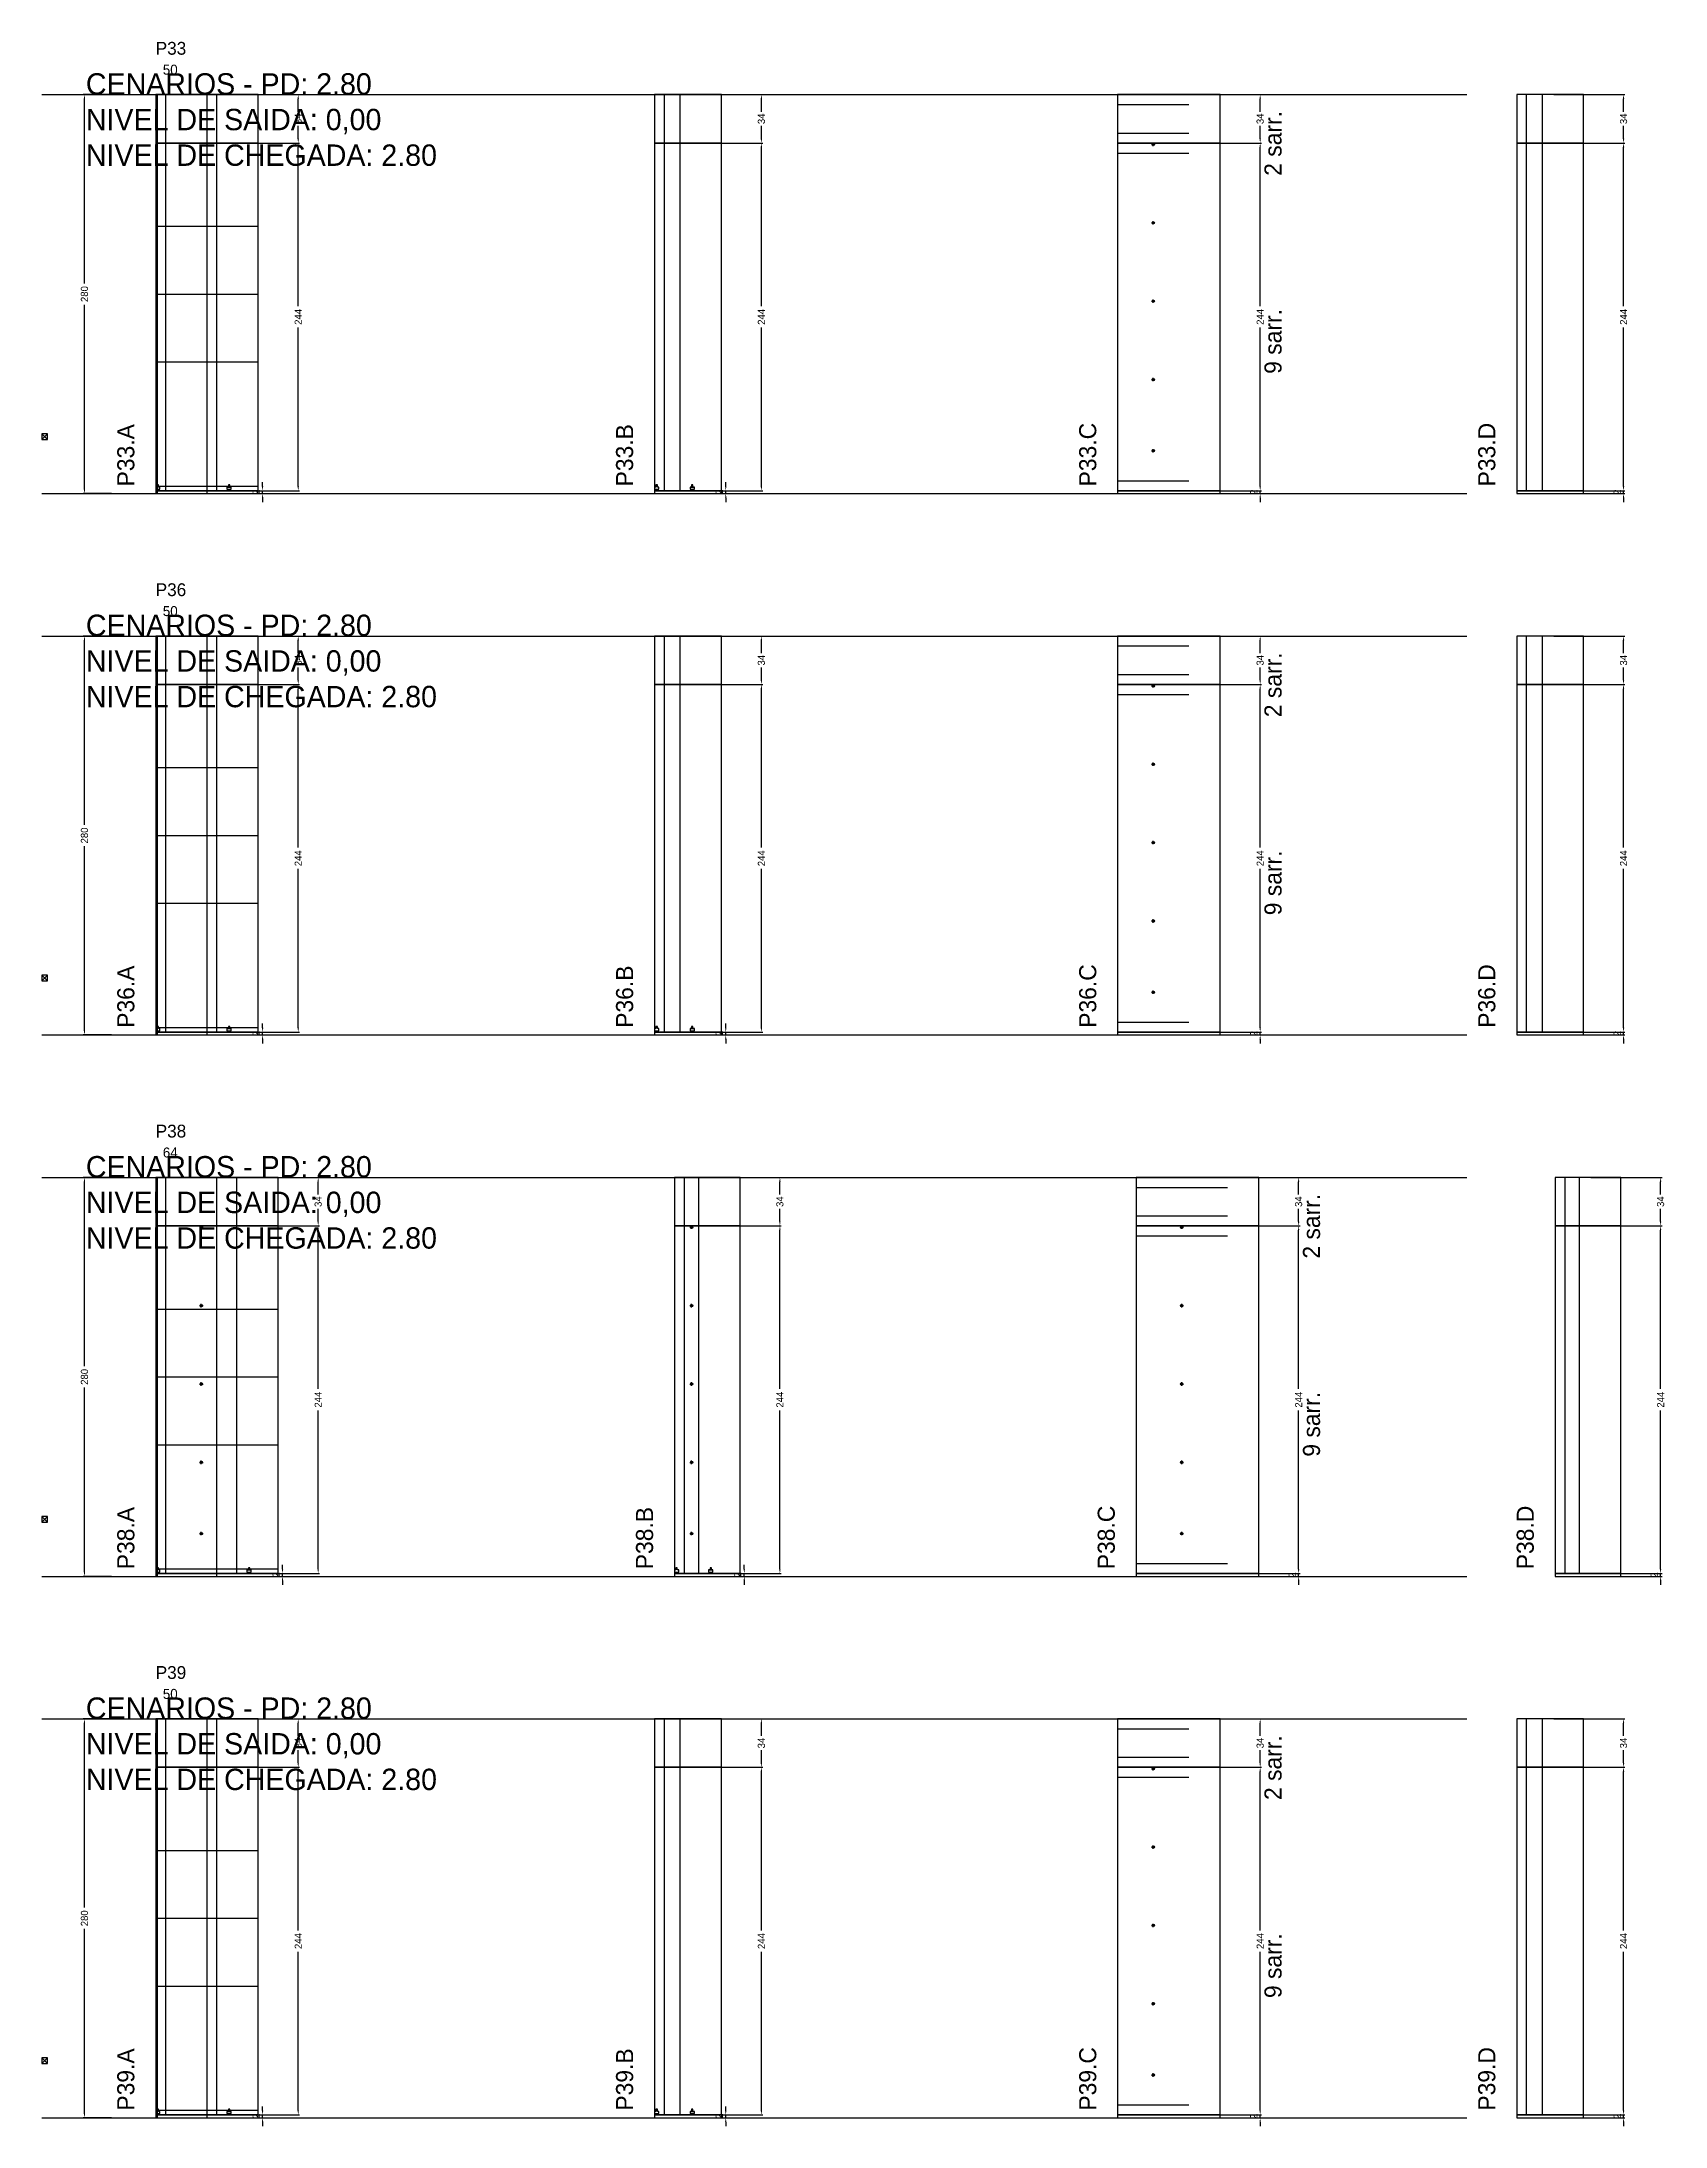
# Model space of a CAD drawing. Header units: centimetres. Extents: x -10500 to 4299, y -11026 to 295.
# Drawn here: x -7000 to -5861, y -4946 to -3483 of the extents above; entities that cross this region are included whole.
import ezdxf

# ---------------------------------------------------------------- set-up
doc = ezdxf.new("R2010")
doc.units = ezdxf.units.CM
doc.linetypes.add('DASHED', pattern=[2, -2])
for name, color, linetype in [('CHAPA', 140, 'Continuous'), ('COTA', 241, 'Continuous'), ('COTAS FURACAO', 16, 'Continuous'), ('Madeira', 30, 'Continuous'), ('MEIO_PONT', 160, 'Continuous'), ('NOMENCLATURA', 7, 'Continuous'), ('Nível', 160, 'Continuous'), ('Painéis', 200, 'Continuous'), ('Perfil Metálico', 150, 'Continuous'), ('SARR_2.2x7', 40, 'Continuous'), ('SARRAFO DE PRESSAO', 200, 'Continuous'), ('texto', 7, 'Continuous'), ('TEXTO_GERAL', 7, 'Continuous')]:
    doc.layers.add(name, color=color, linetype=linetype)
doc.dimstyles.new('PAINEL-NOVA', dxfattribs={"dimtxt": 5, "dimasz": 3, "dimexe": 1, "dimexo": 1, "dimgap": 1, "dimtad": 1, "dimcen": 2.5, "dimazin": 3, "dimtfac": 1, "dimtmove": 0, "dimatfit": 3})

msp = doc.modelspace()

# ---------------------------------------------------------------- texts
at = {"layer": 'NOMENCLATURA'}
for s, p in [('CENARIOS - PD: 2.80', (-6969, -3520)), ('NIVEL DE SAIDA: 0,00', (-6969, -3545)), ('NIVEL DE CHEGADA: 2.80', (-6969, -3570)), ('CENARIOS - PD: 2.80', (-6969, -3900)), ('NIVEL DE SAIDA: 0,00', (-6969, -3925)), ('NIVEL DE CHEGADA: 2.80', (-6969, -3950)), ('CENARIOS - PD: 2.80', (-6969, -4280)), ('NIVEL DE SAIDA: 0,00', (-6969, -4305)), ('NIVEL DE CHEGADA: 2.80', (-6969, -4330)), ('CENARIOS - PD: 2.80', (-6969, -4660)), ('NIVEL DE SAIDA: 0,00', (-6969, -4685)), ('NIVEL DE CHEGADA: 2.80', (-6969, -4710))]:
    msp.add_text(s, height=15, dxfattribs=at).set_placement(p)
for s, p in [('2 sarr.', (-6130, -3577)), ('9 sarr.', (-6130, -3716)), ('P33.A', (-6935, -3795)), ('P33.B', (-6585, -3795)), ('P33.C', (-6260, -3795)), ('P33.D', (-5980, -3795)), ('2 sarr.', (-6130, -3957)), ('9 sarr.', (-6130, -4096)), ('P36.A', (-6935, -4175)), ('P36.B', (-6585, -4175)), ('P36.C', (-6260, -4175)), ('P36.D', (-5980, -4175)), ('2 sarr.', (-6103, -4337)), ('9 sarr.', (-6103, -4476)), ('P38.A', (-6935, -4555)), ('P38.B', (-6571, -4555)), ('P38.C', (-6247, -4555)), ('P38.D', (-5953, -4555)), ('2 sarr.', (-6130, -4717)), ('9 sarr.', (-6130, -4856)), ('P39.A', (-6935, -4935)), ('P39.B', (-6585, -4935)), ('P39.C', (-6260, -4935)), ('P39.D', (-5980, -4935))]:
    msp.add_text(s, height=12, rotation=90, dxfattribs=at).set_placement(p)
at = {"layer": 'texto'}
for s, p in [('50', (-6915, -3506)), ('50', (-6915, -3886)), ('64', (-6915, -4266)), ('50', (-6915, -4646))]:
    msp.add_text(s, height=7, dxfattribs=at).set_placement(p)
at = {"layer": 'TEXTO_GERAL'}
for s, p in [('P33', (-6920, -3492)), ('P36', (-6920, -3872)), ('P38', (-6920, -4252)), ('P39', (-6920, -4632))]:
    msp.add_text(s, height=9, dxfattribs=at).set_placement(p)

# ---------------------------------------------------------------- blocks, each defined once
blk = doc.blocks.new('_CLOSEDFILLED')
at = {"color": 0, "linetype": 'BYBLOCK'}
blk.add_solid([(-1, 0.16), (0, 0), (-1, -0.16)], dxfattribs=at)
blk = doc.blocks.new('*D401')
for p, q in [((-6951, -4660), (-6971, -4660)), ((-6970, -4792.5), (-6970, -4663)), ((-6970, -4937), (-6970, -4807.5)), ((-6951, -4940), (-6971, -4940))]:
    blk.add_line(p, q)
at = {"layer": 'Defpoints'}
for p in [(-6950, -4660), (-6970, -4940), (-6950, -4940)]:
    blk.add_point(p, dxfattribs=at)
at = {"layer": 'COTA', "xscale": 3, "yscale": 3}
for p, rotation in [((-6970, -4660), 90), ((-6970, -4940), 270)]:
    blk.add_blockref('_CLOSEDFILLED', p, dxfattribs=dict(at, rotation=rotation))
at = {"layer": 'COTA', "insert": (-6970, -4800), "char_height": 5, "attachment_point": 5, "rotation": 90}
blk.add_mtext('280', dxfattribs=at)
blk = doc.blocks.new('MULDURA')
at = {"layer": 'Paineis'}
for p, q in [((0, 0), (4, 4)), ((4, 0), (0, 4))]:
    blk.add_line(p, q, dxfattribs=at)
blk.add_lwpolyline([(0, 0), (4, 0), (4, 4), (0, 4)], close=True, dxfattribs=at)
blk = doc.blocks.new('*D403')
for p, q in [((-6869, -4694), (-6819, -4694)), ((-6820, -4808.5), (-6820, -4697)), ((-6820, -4935), (-6820, -4823.5)), ((-6869, -4938), (-6819, -4938))]:
    blk.add_line(p, q)
at = {"layer": 'Defpoints'}
for p in [(-6870, -4694), (-6870, -4938), (-6820, -4938)]:
    blk.add_point(p, dxfattribs=at)
at = {"layer": 'COTA', "xscale": 3, "yscale": 3}
for p, rotation in [((-6820, -4694), 90), ((-6820, -4938), 270)]:
    blk.add_blockref('_CLOSEDFILLED', p, dxfattribs=dict(at, rotation=rotation))
at = {"layer": 'COTA', "insert": (-6820, -4816), "char_height": 5, "attachment_point": 5, "rotation": 90}
blk.add_mtext('244', dxfattribs=at)
blk = doc.blocks.new('*D404')
for p, q in [((-6869, -4660), (-6819, -4660)), ((-6820, -4672), (-6820, -4663)), ((-6820, -4691), (-6820, -4682)), ((-6869, -4694), (-6819, -4694))]:
    blk.add_line(p, q)
at = {"layer": 'Defpoints'}
for p in [(-6870, -4660), (-6870, -4694), (-6820, -4694)]:
    blk.add_point(p, dxfattribs=at)
at = {"layer": 'COTA', "xscale": 3, "yscale": 3}
for p, rotation in [((-6820, -4660), 90), ((-6820, -4694), 270)]:
    blk.add_blockref('_CLOSEDFILLED', p, dxfattribs=dict(at, rotation=rotation))
at = {"layer": 'COTA', "insert": (-6820, -4677), "char_height": 5, "attachment_point": 5, "rotation": 90}
blk.add_mtext('34', dxfattribs=at)
blk = doc.blocks.new('SLIPTEE')
at = {"layer": 'Paineis'}
blk.add_lwpolyline([(0, 0), (3, 0), (3, 1.5), (2, 1.5), (2, 3), (1, 3), (1, 1.5), (0, 1.5)], close=True, dxfattribs=at)
blk = doc.blocks.new('SLIPTDD')
at = {"layer": 'Paineis'}
blk.add_line((0, 1.5), (3, 1.5), dxfattribs=at)
blk.add_lwpolyline([(0, 0), (3, 0), (3, 1.5), (2, 1.5), (2, 3), (1, 3), (1, 1.5), (0, 1.5)], close=True, dxfattribs=at)
blk = doc.blocks.new('*D406')
for p, q in [((-6544, -4694), (-6494, -4694)), ((-6495, -4808.5), (-6495, -4697)), ((-6495, -4935), (-6495, -4823.5)), ((-6544, -4938), (-6494, -4938))]:
    blk.add_line(p, q)
at = {"layer": 'Defpoints'}
for p in [(-6545, -4694), (-6545, -4938), (-6495, -4938)]:
    blk.add_point(p, dxfattribs=at)
at = {"layer": 'COTA', "xscale": 3, "yscale": 3}
for p, rotation in [((-6495, -4694), 90), ((-6495, -4938), 270)]:
    blk.add_blockref('_CLOSEDFILLED', p, dxfattribs=dict(at, rotation=rotation))
at = {"layer": 'COTA', "insert": (-6495, -4816), "char_height": 5, "attachment_point": 5, "rotation": 90}
blk.add_mtext('244', dxfattribs=at)
blk = doc.blocks.new('*D407')
for p, q in [((-6544, -4660), (-6494, -4660)), ((-6495, -4672), (-6495, -4663)), ((-6495, -4691), (-6495, -4682)), ((-6544, -4694), (-6494, -4694))]:
    blk.add_line(p, q)
at = {"layer": 'Defpoints'}
for p in [(-6545, -4660), (-6545, -4694), (-6495, -4694)]:
    blk.add_point(p, dxfattribs=at)
at = {"layer": 'COTA', "xscale": 3, "yscale": 3}
for p, rotation in [((-6495, -4660), 90), ((-6495, -4694), 270)]:
    blk.add_blockref('_CLOSEDFILLED', p, dxfattribs=dict(at, rotation=rotation))
at = {"layer": 'COTA', "insert": (-6495, -4677), "char_height": 5, "attachment_point": 5, "rotation": 90}
blk.add_mtext('34', dxfattribs=at)
blk = doc.blocks.new('*D409')
for p, q in [((-6194, -4694), (-6144, -4694)), ((-6145, -4808.5), (-6145, -4697)), ((-6145, -4935), (-6145, -4823.5)), ((-6194, -4938), (-6144, -4938))]:
    blk.add_line(p, q)
at = {"layer": 'Defpoints'}
for p in [(-6195, -4694), (-6195, -4938), (-6145, -4938)]:
    blk.add_point(p, dxfattribs=at)
at = {"layer": 'COTA', "xscale": 3, "yscale": 3}
for p, rotation in [((-6145, -4694), 90), ((-6145, -4938), 270)]:
    blk.add_blockref('_CLOSEDFILLED', p, dxfattribs=dict(at, rotation=rotation))
at = {"layer": 'COTA', "insert": (-6145, -4816), "char_height": 5, "attachment_point": 5, "rotation": 90}
blk.add_mtext('244', dxfattribs=at)
blk = doc.blocks.new('*D410')
for p, q in [((-6194, -4660), (-6144, -4660)), ((-6145, -4672), (-6145, -4663)), ((-6145, -4691), (-6145, -4682)), ((-6194, -4694), (-6144, -4694))]:
    blk.add_line(p, q)
at = {"layer": 'Defpoints'}
for p in [(-6195, -4660), (-6195, -4694), (-6145, -4694)]:
    blk.add_point(p, dxfattribs=at)
at = {"layer": 'COTA', "xscale": 3, "yscale": 3}
for p, rotation in [((-6145, -4660), 90), ((-6145, -4694), 270)]:
    blk.add_blockref('_CLOSEDFILLED', p, dxfattribs=dict(at, rotation=rotation))
at = {"layer": 'COTA', "insert": (-6145, -4677), "char_height": 5, "attachment_point": 5, "rotation": 90}
blk.add_mtext('34', dxfattribs=at)
blk = doc.blocks.new('furacao')
at = {"layer": 'COTAS FURACAO'}
for p, q in [((-1.2, 0), (1.2, 0)), ((0, -1.2), (0, 1.2))]:
    blk.add_line(p, q, dxfattribs=at)
blk.add_circle((0, 0), 0.8, dxfattribs=at)
blk = doc.blocks.new('*D412')
for p, q in [((-5939, -4694), (-5889, -4694)), ((-5890, -4808.5), (-5890, -4697)), ((-5890, -4935), (-5890, -4823.5)), ((-5939, -4938), (-5889, -4938))]:
    blk.add_line(p, q)
at = {"layer": 'Defpoints'}
for p in [(-5940, -4694), (-5940, -4938), (-5890, -4938)]:
    blk.add_point(p, dxfattribs=at)
at = {"layer": 'COTA', "xscale": 3, "yscale": 3}
for p, rotation in [((-5890, -4694), 90), ((-5890, -4938), 270)]:
    blk.add_blockref('_CLOSEDFILLED', p, dxfattribs=dict(at, rotation=rotation))
at = {"layer": 'COTA', "insert": (-5890, -4816), "char_height": 5, "attachment_point": 5, "rotation": 90}
blk.add_mtext('244', dxfattribs=at)
blk = doc.blocks.new('*D413')
for p, q in [((-5939, -4660), (-5889, -4660)), ((-5890, -4672), (-5890, -4663)), ((-5890, -4691), (-5890, -4682)), ((-5939, -4694), (-5889, -4694))]:
    blk.add_line(p, q)
at = {"layer": 'Defpoints'}
for p in [(-5940, -4660), (-5940, -4694), (-5890, -4694)]:
    blk.add_point(p, dxfattribs=at)
at = {"layer": 'COTA', "xscale": 3, "yscale": 3}
for p, rotation in [((-5890, -4660), 90), ((-5890, -4694), 270)]:
    blk.add_blockref('_CLOSEDFILLED', p, dxfattribs=dict(at, rotation=rotation))
at = {"layer": 'COTA', "insert": (-5890, -4677), "char_height": 5, "attachment_point": 5, "rotation": 90}
blk.add_mtext('34', dxfattribs=at)
blk = doc.blocks.new('*D367')
for p, q in [((-6951, -4280), (-6971, -4280)), ((-6970, -4412.5), (-6970, -4283)), ((-6970, -4557), (-6970, -4427.5)), ((-6951, -4560), (-6971, -4560))]:
    blk.add_line(p, q)
at = {"layer": 'Defpoints'}
for p in [(-6950, -4280), (-6970, -4560), (-6950, -4560)]:
    blk.add_point(p, dxfattribs=at)
at = {"layer": 'COTA', "xscale": 3, "yscale": 3}
for p, rotation in [((-6970, -4280), 90), ((-6970, -4560), 270)]:
    blk.add_blockref('_CLOSEDFILLED', p, dxfattribs=dict(at, rotation=rotation))
at = {"layer": 'COTA', "insert": (-6970, -4420), "char_height": 5, "attachment_point": 5, "rotation": 90}
blk.add_mtext('280', dxfattribs=at)
blk = doc.blocks.new('*D369')
for p, q in [((-6855, -4314), (-6805, -4314)), ((-6806, -4428.5), (-6806, -4317)), ((-6806, -4555), (-6806, -4443.5)), ((-6855, -4558), (-6805, -4558))]:
    blk.add_line(p, q)
at = {"layer": 'Defpoints'}
for p in [(-6856, -4314), (-6856, -4558), (-6806, -4558)]:
    blk.add_point(p, dxfattribs=at)
at = {"layer": 'COTA', "xscale": 3, "yscale": 3}
for p, rotation in [((-6806, -4314), 90), ((-6806, -4558), 270)]:
    blk.add_blockref('_CLOSEDFILLED', p, dxfattribs=dict(at, rotation=rotation))
at = {"layer": 'COTA', "insert": (-6806, -4436), "char_height": 5, "attachment_point": 5, "rotation": 90}
blk.add_mtext('244', dxfattribs=at)
blk = doc.blocks.new('*D370')
for p, q in [((-6855, -4280), (-6805, -4280)), ((-6806, -4292), (-6806, -4283)), ((-6855, -4314), (-6805, -4314)), ((-6806, -4311), (-6806, -4302))]:
    blk.add_line(p, q)
at = {"layer": 'Defpoints'}
for p in [(-6856, -4280), (-6856, -4314), (-6806, -4314)]:
    blk.add_point(p, dxfattribs=at)
at = {"layer": 'COTA', "xscale": 3, "yscale": 3}
for p, rotation in [((-6806, -4280), 90), ((-6806, -4314), 270)]:
    blk.add_blockref('_CLOSEDFILLED', p, dxfattribs=dict(at, rotation=rotation))
at = {"layer": 'COTA', "insert": (-6806, -4297), "char_height": 5, "attachment_point": 5, "rotation": 90}
blk.add_mtext('34', dxfattribs=at)
blk = doc.blocks.new('*D372')
for p, q in [((-6531, -4314), (-6481, -4314)), ((-6482, -4428.5), (-6482, -4317)), ((-6482, -4555), (-6482, -4443.5)), ((-6531, -4558), (-6481, -4558))]:
    blk.add_line(p, q)
at = {"layer": 'Defpoints'}
for p in [(-6532, -4314), (-6532, -4558), (-6482, -4558)]:
    blk.add_point(p, dxfattribs=at)
at = {"layer": 'COTA', "xscale": 3, "yscale": 3}
for p, rotation in [((-6482, -4314), 90), ((-6482, -4558), 270)]:
    blk.add_blockref('_CLOSEDFILLED', p, dxfattribs=dict(at, rotation=rotation))
at = {"layer": 'COTA', "insert": (-6482, -4436), "char_height": 5, "attachment_point": 5, "rotation": 90}
blk.add_mtext('244', dxfattribs=at)
blk = doc.blocks.new('*D373')
for p, q in [((-6531, -4280), (-6481, -4280)), ((-6482, -4292), (-6482, -4283)), ((-6531, -4314), (-6481, -4314)), ((-6482, -4311), (-6482, -4302))]:
    blk.add_line(p, q)
at = {"layer": 'Defpoints'}
for p in [(-6532, -4280), (-6532, -4314), (-6482, -4314)]:
    blk.add_point(p, dxfattribs=at)
at = {"layer": 'COTA', "xscale": 3, "yscale": 3}
for p, rotation in [((-6482, -4280), 90), ((-6482, -4314), 270)]:
    blk.add_blockref('_CLOSEDFILLED', p, dxfattribs=dict(at, rotation=rotation))
at = {"layer": 'COTA', "insert": (-6482, -4297), "char_height": 5, "attachment_point": 5, "rotation": 90}
blk.add_mtext('34', dxfattribs=at)
blk = doc.blocks.new('*D375')
for p, q in [((-6167, -4314), (-6117, -4314)), ((-6118, -4428.5), (-6118, -4317)), ((-6118, -4555), (-6118, -4443.5)), ((-6167, -4558), (-6117, -4558))]:
    blk.add_line(p, q)
at = {"layer": 'Defpoints'}
for p in [(-6168, -4314), (-6168, -4558), (-6118, -4558)]:
    blk.add_point(p, dxfattribs=at)
at = {"layer": 'COTA', "xscale": 3, "yscale": 3}
for p, rotation in [((-6118, -4314), 90), ((-6118, -4558), 270)]:
    blk.add_blockref('_CLOSEDFILLED', p, dxfattribs=dict(at, rotation=rotation))
at = {"layer": 'COTA', "insert": (-6118, -4436), "char_height": 5, "attachment_point": 5, "rotation": 90}
blk.add_mtext('244', dxfattribs=at)
blk = doc.blocks.new('*D376')
for p, q in [((-6167, -4280), (-6117, -4280)), ((-6118, -4292), (-6118, -4283)), ((-6167, -4314), (-6117, -4314)), ((-6118, -4311), (-6118, -4302))]:
    blk.add_line(p, q)
at = {"layer": 'Defpoints'}
for p in [(-6168, -4280), (-6168, -4314), (-6118, -4314)]:
    blk.add_point(p, dxfattribs=at)
at = {"layer": 'COTA', "xscale": 3, "yscale": 3}
for p, rotation in [((-6118, -4280), 90), ((-6118, -4314), 270)]:
    blk.add_blockref('_CLOSEDFILLED', p, dxfattribs=dict(at, rotation=rotation))
at = {"layer": 'COTA', "insert": (-6118, -4297), "char_height": 5, "attachment_point": 5, "rotation": 90}
blk.add_mtext('34', dxfattribs=at)
blk = doc.blocks.new('*D378')
for p, q in [((-5913, -4314), (-5863, -4314)), ((-5864, -4428.5), (-5864, -4317)), ((-5864, -4555), (-5864, -4443.5)), ((-5913, -4558), (-5863, -4558))]:
    blk.add_line(p, q)
at = {"layer": 'Defpoints'}
for p in [(-5914, -4314), (-5914, -4558), (-5864, -4558)]:
    blk.add_point(p, dxfattribs=at)
at = {"layer": 'COTA', "xscale": 3, "yscale": 3}
for p, rotation in [((-5864, -4314), 90), ((-5864, -4558), 270)]:
    blk.add_blockref('_CLOSEDFILLED', p, dxfattribs=dict(at, rotation=rotation))
at = {"layer": 'COTA', "insert": (-5864, -4436), "char_height": 5, "attachment_point": 5, "rotation": 90}
blk.add_mtext('244', dxfattribs=at)
blk = doc.blocks.new('*D379')
for p, q in [((-5913, -4280), (-5863, -4280)), ((-5864, -4292), (-5864, -4283)), ((-5913, -4314), (-5863, -4314)), ((-5864, -4311), (-5864, -4302))]:
    blk.add_line(p, q)
at = {"layer": 'Defpoints'}
for p in [(-5914, -4280), (-5914, -4314), (-5864, -4314)]:
    blk.add_point(p, dxfattribs=at)
at = {"layer": 'COTA', "xscale": 3, "yscale": 3}
for p, rotation in [((-5864, -4280), 90), ((-5864, -4314), 270)]:
    blk.add_blockref('_CLOSEDFILLED', p, dxfattribs=dict(at, rotation=rotation))
at = {"layer": 'COTA', "insert": (-5864, -4297), "char_height": 5, "attachment_point": 5, "rotation": 90}
blk.add_mtext('34', dxfattribs=at)
blk = doc.blocks.new('*D333')
for p, q in [((-6951, -3900), (-6971, -3900)), ((-6970, -4032.5), (-6970, -3903)), ((-6970, -4177), (-6970, -4047.5)), ((-6951, -4180), (-6971, -4180))]:
    blk.add_line(p, q)
at = {"layer": 'Defpoints'}
for p in [(-6950, -3900), (-6970, -4180), (-6950, -4180)]:
    blk.add_point(p, dxfattribs=at)
at = {"layer": 'COTA', "xscale": 3, "yscale": 3}
for p, rotation in [((-6970, -3900), 90), ((-6970, -4180), 270)]:
    blk.add_blockref('_CLOSEDFILLED', p, dxfattribs=dict(at, rotation=rotation))
at = {"layer": 'COTA', "insert": (-6970, -4040), "char_height": 5, "attachment_point": 5, "rotation": 90}
blk.add_mtext('280', dxfattribs=at)
blk = doc.blocks.new('*D335')
for p, q in [((-6869, -3934), (-6819, -3934)), ((-6820, -4048.5), (-6820, -3937)), ((-6820, -4175), (-6820, -4063.5)), ((-6869, -4178), (-6819, -4178))]:
    blk.add_line(p, q)
at = {"layer": 'Defpoints'}
for p in [(-6870, -3934), (-6870, -4178), (-6820, -4178)]:
    blk.add_point(p, dxfattribs=at)
at = {"layer": 'COTA', "xscale": 3, "yscale": 3}
for p, rotation in [((-6820, -3934), 90), ((-6820, -4178), 270)]:
    blk.add_blockref('_CLOSEDFILLED', p, dxfattribs=dict(at, rotation=rotation))
at = {"layer": 'COTA', "insert": (-6820, -4056), "char_height": 5, "attachment_point": 5, "rotation": 90}
blk.add_mtext('244', dxfattribs=at)
blk = doc.blocks.new('*D336')
for p, q in [((-6869, -3900), (-6819, -3900)), ((-6820, -3912), (-6820, -3903)), ((-6869, -3934), (-6819, -3934)), ((-6820, -3931), (-6820, -3922))]:
    blk.add_line(p, q)
at = {"layer": 'Defpoints'}
for p in [(-6870, -3900), (-6870, -3934), (-6820, -3934)]:
    blk.add_point(p, dxfattribs=at)
at = {"layer": 'COTA', "xscale": 3, "yscale": 3}
for p, rotation in [((-6820, -3900), 90), ((-6820, -3934), 270)]:
    blk.add_blockref('_CLOSEDFILLED', p, dxfattribs=dict(at, rotation=rotation))
at = {"layer": 'COTA', "insert": (-6820, -3917), "char_height": 5, "attachment_point": 5, "rotation": 90}
blk.add_mtext('34', dxfattribs=at)
blk = doc.blocks.new('*D338')
for p, q in [((-6544, -3934), (-6494, -3934)), ((-6495, -4048.5), (-6495, -3937)), ((-6495, -4175), (-6495, -4063.5)), ((-6544, -4178), (-6494, -4178))]:
    blk.add_line(p, q)
at = {"layer": 'Defpoints'}
for p in [(-6545, -3934), (-6545, -4178), (-6495, -4178)]:
    blk.add_point(p, dxfattribs=at)
at = {"layer": 'COTA', "xscale": 3, "yscale": 3}
for p, rotation in [((-6495, -3934), 90), ((-6495, -4178), 270)]:
    blk.add_blockref('_CLOSEDFILLED', p, dxfattribs=dict(at, rotation=rotation))
at = {"layer": 'COTA', "insert": (-6495, -4056), "char_height": 5, "attachment_point": 5, "rotation": 90}
blk.add_mtext('244', dxfattribs=at)
blk = doc.blocks.new('*D339')
for p, q in [((-6544, -3900), (-6494, -3900)), ((-6495, -3912), (-6495, -3903)), ((-6544, -3934), (-6494, -3934)), ((-6495, -3931), (-6495, -3922))]:
    blk.add_line(p, q)
at = {"layer": 'Defpoints'}
for p in [(-6545, -3900), (-6545, -3934), (-6495, -3934)]:
    blk.add_point(p, dxfattribs=at)
at = {"layer": 'COTA', "xscale": 3, "yscale": 3}
for p, rotation in [((-6495, -3900), 90), ((-6495, -3934), 270)]:
    blk.add_blockref('_CLOSEDFILLED', p, dxfattribs=dict(at, rotation=rotation))
at = {"layer": 'COTA', "insert": (-6495, -3917), "char_height": 5, "attachment_point": 5, "rotation": 90}
blk.add_mtext('34', dxfattribs=at)
blk = doc.blocks.new('*D341')
for p, q in [((-6194, -3934), (-6144, -3934)), ((-6145, -4048.5), (-6145, -3937)), ((-6145, -4175), (-6145, -4063.5)), ((-6194, -4178), (-6144, -4178))]:
    blk.add_line(p, q)
at = {"layer": 'Defpoints'}
for p in [(-6195, -3934), (-6195, -4178), (-6145, -4178)]:
    blk.add_point(p, dxfattribs=at)
at = {"layer": 'COTA', "xscale": 3, "yscale": 3}
for p, rotation in [((-6145, -3934), 90), ((-6145, -4178), 270)]:
    blk.add_blockref('_CLOSEDFILLED', p, dxfattribs=dict(at, rotation=rotation))
at = {"layer": 'COTA', "insert": (-6145, -4056), "char_height": 5, "attachment_point": 5, "rotation": 90}
blk.add_mtext('244', dxfattribs=at)
blk = doc.blocks.new('*D342')
for p, q in [((-6194, -3900), (-6144, -3900)), ((-6145, -3912), (-6145, -3903)), ((-6194, -3934), (-6144, -3934)), ((-6145, -3931), (-6145, -3922))]:
    blk.add_line(p, q)
at = {"layer": 'Defpoints'}
for p in [(-6195, -3900), (-6195, -3934), (-6145, -3934)]:
    blk.add_point(p, dxfattribs=at)
at = {"layer": 'COTA', "xscale": 3, "yscale": 3}
for p, rotation in [((-6145, -3900), 90), ((-6145, -3934), 270)]:
    blk.add_blockref('_CLOSEDFILLED', p, dxfattribs=dict(at, rotation=rotation))
at = {"layer": 'COTA', "insert": (-6145, -3917), "char_height": 5, "attachment_point": 5, "rotation": 90}
blk.add_mtext('34', dxfattribs=at)
blk = doc.blocks.new('*D344')
for p, q in [((-5939, -3934), (-5889, -3934)), ((-5890, -4048.5), (-5890, -3937)), ((-5890, -4175), (-5890, -4063.5)), ((-5939, -4178), (-5889, -4178))]:
    blk.add_line(p, q)
at = {"layer": 'Defpoints'}
for p in [(-5940, -3934), (-5940, -4178), (-5890, -4178)]:
    blk.add_point(p, dxfattribs=at)
at = {"layer": 'COTA', "xscale": 3, "yscale": 3}
for p, rotation in [((-5890, -3934), 90), ((-5890, -4178), 270)]:
    blk.add_blockref('_CLOSEDFILLED', p, dxfattribs=dict(at, rotation=rotation))
at = {"layer": 'COTA', "insert": (-5890, -4056), "char_height": 5, "attachment_point": 5, "rotation": 90}
blk.add_mtext('244', dxfattribs=at)
blk = doc.blocks.new('*D345')
for p, q in [((-5939, -3900), (-5889, -3900)), ((-5890, -3912), (-5890, -3903)), ((-5939, -3934), (-5889, -3934)), ((-5890, -3931), (-5890, -3922))]:
    blk.add_line(p, q)
at = {"layer": 'Defpoints'}
for p in [(-5940, -3900), (-5940, -3934), (-5890, -3934)]:
    blk.add_point(p, dxfattribs=at)
at = {"layer": 'COTA', "xscale": 3, "yscale": 3}
for p, rotation in [((-5890, -3900), 90), ((-5890, -3934), 270)]:
    blk.add_blockref('_CLOSEDFILLED', p, dxfattribs=dict(at, rotation=rotation))
at = {"layer": 'COTA', "insert": (-5890, -3917), "char_height": 5, "attachment_point": 5, "rotation": 90}
blk.add_mtext('34', dxfattribs=at)
blk = doc.blocks.new('*D299')
for p, q in [((-6951, -3520), (-6971, -3520)), ((-6970, -3652.5), (-6970, -3523)), ((-6970, -3797), (-6970, -3667.5)), ((-6951, -3800), (-6971, -3800))]:
    blk.add_line(p, q)
at = {"layer": 'Defpoints'}
for p in [(-6950, -3520), (-6970, -3800), (-6950, -3800)]:
    blk.add_point(p, dxfattribs=at)
at = {"layer": 'COTA', "xscale": 3, "yscale": 3}
for p, rotation in [((-6970, -3520), 90), ((-6970, -3800), 270)]:
    blk.add_blockref('_CLOSEDFILLED', p, dxfattribs=dict(at, rotation=rotation))
at = {"layer": 'COTA', "insert": (-6970, -3660), "char_height": 5, "attachment_point": 5, "rotation": 90}
blk.add_mtext('280', dxfattribs=at)
blk = doc.blocks.new('*D301')
for p, q in [((-6869, -3554), (-6819, -3554)), ((-6820, -3668.5), (-6820, -3557)), ((-6820, -3795), (-6820, -3683.5)), ((-6869, -3798), (-6819, -3798))]:
    blk.add_line(p, q)
at = {"layer": 'Defpoints'}
for p in [(-6870, -3554), (-6870, -3798), (-6820, -3798)]:
    blk.add_point(p, dxfattribs=at)
at = {"layer": 'COTA', "xscale": 3, "yscale": 3}
for p, rotation in [((-6820, -3554), 90), ((-6820, -3798), 270)]:
    blk.add_blockref('_CLOSEDFILLED', p, dxfattribs=dict(at, rotation=rotation))
at = {"layer": 'COTA', "insert": (-6820, -3676), "char_height": 5, "attachment_point": 5, "rotation": 90}
blk.add_mtext('244', dxfattribs=at)
blk = doc.blocks.new('*D302')
for p, q in [((-6869, -3520), (-6819, -3520)), ((-6820, -3532), (-6820, -3523)), ((-6869, -3554), (-6819, -3554)), ((-6820, -3551), (-6820, -3542))]:
    blk.add_line(p, q)
at = {"layer": 'Defpoints'}
for p in [(-6870, -3520), (-6870, -3554), (-6820, -3554)]:
    blk.add_point(p, dxfattribs=at)
at = {"layer": 'COTA', "xscale": 3, "yscale": 3}
for p, rotation in [((-6820, -3520), 90), ((-6820, -3554), 270)]:
    blk.add_blockref('_CLOSEDFILLED', p, dxfattribs=dict(at, rotation=rotation))
at = {"layer": 'COTA', "insert": (-6820, -3537), "char_height": 5, "attachment_point": 5, "rotation": 90}
blk.add_mtext('34', dxfattribs=at)
blk = doc.blocks.new('*D304')
for p, q in [((-6544, -3554), (-6494, -3554)), ((-6495, -3668.5), (-6495, -3557)), ((-6495, -3795), (-6495, -3683.5)), ((-6544, -3798), (-6494, -3798))]:
    blk.add_line(p, q)
at = {"layer": 'Defpoints'}
for p in [(-6545, -3554), (-6545, -3798), (-6495, -3798)]:
    blk.add_point(p, dxfattribs=at)
at = {"layer": 'COTA', "xscale": 3, "yscale": 3}
for p, rotation in [((-6495, -3554), 90), ((-6495, -3798), 270)]:
    blk.add_blockref('_CLOSEDFILLED', p, dxfattribs=dict(at, rotation=rotation))
at = {"layer": 'COTA', "insert": (-6495, -3676), "char_height": 5, "attachment_point": 5, "rotation": 90}
blk.add_mtext('244', dxfattribs=at)
blk = doc.blocks.new('*D305')
for p, q in [((-6544, -3520), (-6494, -3520)), ((-6495, -3532), (-6495, -3523)), ((-6544, -3554), (-6494, -3554)), ((-6495, -3551), (-6495, -3542))]:
    blk.add_line(p, q)
at = {"layer": 'Defpoints'}
for p in [(-6545, -3520), (-6545, -3554), (-6495, -3554)]:
    blk.add_point(p, dxfattribs=at)
at = {"layer": 'COTA', "xscale": 3, "yscale": 3}
for p, rotation in [((-6495, -3520), 90), ((-6495, -3554), 270)]:
    blk.add_blockref('_CLOSEDFILLED', p, dxfattribs=dict(at, rotation=rotation))
at = {"layer": 'COTA', "insert": (-6495, -3537), "char_height": 5, "attachment_point": 5, "rotation": 90}
blk.add_mtext('34', dxfattribs=at)
blk = doc.blocks.new('*D307')
for p, q in [((-6194, -3554), (-6144, -3554)), ((-6145, -3668.5), (-6145, -3557)), ((-6145, -3795), (-6145, -3683.5)), ((-6194, -3798), (-6144, -3798))]:
    blk.add_line(p, q)
at = {"layer": 'Defpoints'}
for p in [(-6195, -3554), (-6195, -3798), (-6145, -3798)]:
    blk.add_point(p, dxfattribs=at)
at = {"layer": 'COTA', "xscale": 3, "yscale": 3}
for p, rotation in [((-6145, -3554), 90), ((-6145, -3798), 270)]:
    blk.add_blockref('_CLOSEDFILLED', p, dxfattribs=dict(at, rotation=rotation))
at = {"layer": 'COTA', "insert": (-6145, -3676), "char_height": 5, "attachment_point": 5, "rotation": 90}
blk.add_mtext('244', dxfattribs=at)
blk = doc.blocks.new('*D308')
for p, q in [((-6194, -3520), (-6144, -3520)), ((-6145, -3532), (-6145, -3523)), ((-6194, -3554), (-6144, -3554)), ((-6145, -3551), (-6145, -3542))]:
    blk.add_line(p, q)
at = {"layer": 'Defpoints'}
for p in [(-6195, -3520), (-6195, -3554), (-6145, -3554)]:
    blk.add_point(p, dxfattribs=at)
at = {"layer": 'COTA', "xscale": 3, "yscale": 3}
for p, rotation in [((-6145, -3520), 90), ((-6145, -3554), 270)]:
    blk.add_blockref('_CLOSEDFILLED', p, dxfattribs=dict(at, rotation=rotation))
at = {"layer": 'COTA', "insert": (-6145, -3537), "char_height": 5, "attachment_point": 5, "rotation": 90}
blk.add_mtext('34', dxfattribs=at)
blk = doc.blocks.new('*D310')
for p, q in [((-5939, -3554), (-5889, -3554)), ((-5890, -3668.5), (-5890, -3557)), ((-5890, -3795), (-5890, -3683.5)), ((-5939, -3798), (-5889, -3798))]:
    blk.add_line(p, q)
at = {"layer": 'Defpoints'}
for p in [(-5940, -3554), (-5940, -3798), (-5890, -3798)]:
    blk.add_point(p, dxfattribs=at)
at = {"layer": 'COTA', "xscale": 3, "yscale": 3}
for p, rotation in [((-5890, -3554), 90), ((-5890, -3798), 270)]:
    blk.add_blockref('_CLOSEDFILLED', p, dxfattribs=dict(at, rotation=rotation))
at = {"layer": 'COTA', "insert": (-5890, -3676), "char_height": 5, "attachment_point": 5, "rotation": 90}
blk.add_mtext('244', dxfattribs=at)
blk = doc.blocks.new('*D311')
for p, q in [((-5939, -3520), (-5889, -3520)), ((-5890, -3532), (-5890, -3523)), ((-5939, -3554), (-5889, -3554)), ((-5890, -3551), (-5890, -3542))]:
    blk.add_line(p, q)
at = {"layer": 'Defpoints'}
for p in [(-5940, -3520), (-5940, -3554), (-5890, -3554)]:
    blk.add_point(p, dxfattribs=at)
at = {"layer": 'COTA', "xscale": 3, "yscale": 3}
for p, rotation in [((-5890, -3520), 90), ((-5890, -3554), 270)]:
    blk.add_blockref('_CLOSEDFILLED', p, dxfattribs=dict(at, rotation=rotation))
at = {"layer": 'COTA', "insert": (-5890, -3537), "char_height": 5, "attachment_point": 5, "rotation": 90}
blk.add_mtext('34', dxfattribs=at)

# ---------------------------------------------------------------- dimensions: what is measured, and where the dimension line sits
at = {"layer": 'COTA'}
for base, p1, p2, picture, middle in [((-6970, -3800), (-6950, -3800), (-6950, -3520), '*D299', (-6970, -3660)), ((-6820, -3554), (-6870, -3554), (-6870, -3520), '*D302', (-6820, -3537)), ((-6495, -3554), (-6545, -3554), (-6545, -3520), '*D305', (-6495, -3537)), ((-6145, -3554), (-6195, -3554), (-6195, -3520), '*D308', (-6145, -3537)), ((-5890, -3554), (-5940, -3554), (-5940, -3520), '*D311', (-5890, -3537)), ((-6820, -3798), (-6870, -3798), (-6870, -3554), '*D301', (-6820, -3676)), ((-6495, -3798), (-6545, -3798), (-6545, -3554), '*D304', (-6495, -3676)), ((-6145, -3798), (-6195, -3798), (-6195, -3554), '*D307', (-6145, -3676)), ((-5890, -3798), (-5940, -3798), (-5940, -3554), '*D310', (-5890, -3676)), ((-6970, -4180), (-6950, -4180), (-6950, -3900), '*D333', (-6970, -4040)), ((-6820, -3934), (-6870, -3934), (-6870, -3900), '*D336', (-6820, -3917)), ((-6495, -3934), (-6545, -3934), (-6545, -3900), '*D339', (-6495, -3917)), ((-6145, -3934), (-6195, -3934), (-6195, -3900), '*D342', (-6145, -3917)), ((-5890, -3934), (-5940, -3934), (-5940, -3900), '*D345', (-5890, -3917)), ((-6820, -4178), (-6870, -4178), (-6870, -3934), '*D335', (-6820, -4056)), ((-6495, -4178), (-6545, -4178), (-6545, -3934), '*D338', (-6495, -4056)), ((-6145, -4178), (-6195, -4178), (-6195, -3934), '*D341', (-6145, -4056)), ((-5890, -4178), (-5940, -4178), (-5940, -3934), '*D344', (-5890, -4056)), ((-6970, -4560), (-6950, -4560), (-6950, -4280), '*D367', (-6970, -4420)), ((-6806, -4314), (-6856, -4314), (-6856, -4280), '*D370', (-6806, -4297)), ((-6482, -4314), (-6532, -4314), (-6532, -4280), '*D373', (-6482, -4297)), ((-6118, -4314), (-6168, -4314), (-6168, -4280), '*D376', (-6118, -4297)), ((-5864, -4314), (-5914, -4314), (-5914, -4280), '*D379', (-5864, -4297)), ((-6806, -4558), (-6856, -4558), (-6856, -4314), '*D369', (-6806, -4436)), ((-6482, -4558), (-6532, -4558), (-6532, -4314), '*D372', (-6482, -4436)), ((-6118, -4558), (-6168, -4558), (-6168, -4314), '*D375', (-6118, -4436)), ((-5864, -4558), (-5914, -4558), (-5914, -4314), '*D378', (-5864, -4436)), ((-6970, -4940), (-6950, -4940), (-6950, -4660), '*D401', (-6970, -4800)), ((-6820, -4694), (-6870, -4694), (-6870, -4660), '*D404', (-6820, -4677)), ((-6495, -4694), (-6545, -4694), (-6545, -4660), '*D407', (-6495, -4677)), ((-6145, -4694), (-6195, -4694), (-6195, -4660), '*D410', (-6145, -4677)), ((-5890, -4694), (-5940, -4694), (-5940, -4660), '*D413', (-5890, -4677)), ((-6820, -4938), (-6870, -4938), (-6870, -4694), '*D403', (-6820, -4816)), ((-6495, -4938), (-6545, -4938), (-6545, -4694), '*D406', (-6495, -4816)), ((-6145, -4938), (-6195, -4938), (-6195, -4694), '*D409', (-6145, -4816)), ((-5890, -4938), (-5940, -4938), (-5940, -4694), '*D412', (-5890, -4816))]:
    dim = msp.add_linear_dim(base=base, p1=p1, p2=p2, angle=90, dimstyle='PAINEL-NOVA', dxfattribs=at)
    dim.commit()
    dim.dimension.update_dxf_attribs({"geometry": picture, "text_midpoint": middle})
for base, p1, p2 in [((-6845, -3800), (-6870, -3800), (-6870, -3798)), ((-6520, -3800), (-6545, -3800), (-6545, -3798)), ((-6145, -3800), (-6195, -3800), (-6195, -3798)), ((-5890, -3800), (-5940, -3800), (-5940, -3798)), ((-6845, -4180), (-6870, -4180), (-6870, -4178)), ((-6520, -4180), (-6545, -4180), (-6545, -4178)), ((-6145, -4180), (-6195, -4180), (-6195, -4178)), ((-5890, -4180), (-5940, -4180), (-5940, -4178)), ((-6831, -4560), (-6856, -4560), (-6856, -4558)), ((-6507, -4560), (-6532, -4560), (-6532, -4558)), ((-6118, -4560), (-6168, -4560), (-6168, -4558)), ((-5864, -4560), (-5914, -4560), (-5914, -4558)), ((-6845, -4940), (-6870, -4940), (-6870, -4938)), ((-6520, -4940), (-6545, -4940), (-6545, -4938)), ((-6145, -4940), (-6195, -4940), (-6195, -4938)), ((-5890, -4940), (-5940, -4940), (-5940, -4938))]:
    msp.add_linear_dim(base=base, p1=p1, p2=p2, angle=90, dimstyle='PAINEL-NOVA', dxfattribs=at).render()

# ---------------------------------------------------------------- linework, layer by layer
at = {"layer": 'CHAPA'}
for points in [[(-6920, -3800), (-6918.8, -3800), (-6918.8, -3520), (-6920, -3520)], [(-6920, -4180), (-6918.8, -4180), (-6918.8, -3900), (-6920, -3900)], [(-6920, -4560), (-6918.8, -4560), (-6918.8, -4280), (-6920, -4280)], [(-6920, -4940), (-6918.8, -4940), (-6918.8, -4660), (-6920, -4660)]]:
    msp.add_lwpolyline(points, close=True, dxfattribs=at)
at = {"layer": 'Madeira'}
for points in [[(-6920, -3612.4), (-6848, -3612.4)], [(-6920, -3707.6), (-6848, -3707.6)], [(-6920, -3992.4), (-6848, -3992.4)], [(-6920, -4087.6), (-6848, -4087.6)], [(-6920, -4372.4), (-6834, -4372.4)], [(-6920, -4467.6), (-6834, -4467.6)], [(-6920, -4752.4), (-6848, -4752.4)], [(-6920, -4847.6), (-6848, -4847.6)]]:
    msp.add_lwpolyline(points, dxfattribs=at)
at = {"layer": 'MEIO_PONT'}
for points in [[(-6920, -3660), (-6848, -3660)], [(-6920, -4040), (-6848, -4040)], [(-6920, -4420), (-6834, -4420)], [(-6920, -4800), (-6848, -4800)]]:
    msp.add_lwpolyline(points, dxfattribs=at)
at = {"layer": 'Nível', "linetype": 'DASHED'}
for points in [[(-7000, -3520), (-6000, -3520)], [(-7000, -3800), (-6000, -3800)], [(-7000, -3900), (-6000, -3900)], [(-7000, -4180), (-6000, -4180)], [(-7000, -4280), (-6000, -4280)], [(-7000, -4560), (-6000, -4560)], [(-7000, -4660), (-6000, -4660)], [(-7000, -4940), (-6000, -4940)]]:
    msp.add_lwpolyline(points, dxfattribs=at)
at = {"layer": 'Painéis'}
for points in [[(-6920, -3554), (-6848, -3554), (-6848, -3520), (-6920, -3520)], [(-6920, -3800), (-6848, -3800), (-6848, -3520), (-6920, -3520)], [(-6570, -3554), (-6523, -3554), (-6523, -3520), (-6570, -3520)], [(-6245, -3554), (-6173, -3554), (-6173, -3520), (-6245, -3520)], [(-5965, -3554), (-5918, -3554), (-5918, -3520), (-5965, -3520)], [(-6920, -3798), (-6848, -3798), (-6848, -3554), (-6920, -3554)], [(-6570, -3798), (-6523, -3798), (-6523, -3554), (-6570, -3554)], [(-6245, -3798), (-6173, -3798), (-6173, -3554), (-6245, -3554)], [(-5965, -3798), (-5918, -3798), (-5918, -3554), (-5965, -3554)], [(-6920, -3800), (-6848, -3800), (-6848, -3798), (-6920, -3798)], [(-6570, -3800), (-6523, -3800), (-6523, -3798), (-6570, -3798)], [(-6245, -3800), (-6173, -3800), (-6173, -3798), (-6245, -3798)], [(-5965, -3800), (-5918, -3800), (-5918, -3798), (-5965, -3798)], [(-6920, -3934), (-6848, -3934), (-6848, -3900), (-6920, -3900)], [(-6920, -4180), (-6848, -4180), (-6848, -3900), (-6920, -3900)], [(-6570, -3934), (-6523, -3934), (-6523, -3900), (-6570, -3900)], [(-6245, -3934), (-6173, -3934), (-6173, -3900), (-6245, -3900)], [(-5965, -3934), (-5918, -3934), (-5918, -3900), (-5965, -3900)], [(-6920, -4178), (-6848, -4178), (-6848, -3934), (-6920, -3934)], [(-6570, -4178), (-6523, -4178), (-6523, -3934), (-6570, -3934)], [(-6245, -4178), (-6173, -4178), (-6173, -3934), (-6245, -3934)], [(-5965, -4178), (-5918, -4178), (-5918, -3934), (-5965, -3934)], [(-6920, -4180), (-6848, -4180), (-6848, -4178), (-6920, -4178)], [(-6570, -4180), (-6523, -4180), (-6523, -4178), (-6570, -4178)], [(-6245, -4180), (-6173, -4180), (-6173, -4178), (-6245, -4178)], [(-5965, -4180), (-5918, -4180), (-5918, -4178), (-5965, -4178)], [(-6920, -4314), (-6834, -4314), (-6834, -4280), (-6920, -4280)], [(-6920, -4560), (-6834, -4560), (-6834, -4280), (-6920, -4280)], [(-6556, -4314), (-6510, -4314), (-6510, -4280), (-6556, -4280)], [(-6232, -4314), (-6146, -4314), (-6146, -4280), (-6232, -4280)], [(-5938, -4314), (-5892, -4314), (-5892, -4280), (-5938, -4280)], [(-6920, -4558), (-6834, -4558), (-6834, -4314), (-6920, -4314)], [(-6556, -4558), (-6510, -4558), (-6510, -4314), (-6556, -4314)], [(-6232, -4558), (-6146, -4558), (-6146, -4314), (-6232, -4314)], [(-5938, -4558), (-5892, -4558), (-5892, -4314), (-5938, -4314)], [(-6920, -4560), (-6834, -4560), (-6834, -4558), (-6920, -4558)], [(-6556, -4560), (-6510, -4560), (-6510, -4558), (-6556, -4558)], [(-6232, -4560), (-6146, -4560), (-6146, -4558), (-6232, -4558)], [(-5938, -4560), (-5892, -4560), (-5892, -4558), (-5938, -4558)], [(-6920, -4694), (-6848, -4694), (-6848, -4660), (-6920, -4660)], [(-6920, -4940), (-6848, -4940), (-6848, -4660), (-6920, -4660)], [(-6570, -4694), (-6523, -4694), (-6523, -4660), (-6570, -4660)], [(-6245, -4694), (-6173, -4694), (-6173, -4660), (-6245, -4660)], [(-5965, -4694), (-5918, -4694), (-5918, -4660), (-5965, -4660)], [(-6920, -4938), (-6848, -4938), (-6848, -4694), (-6920, -4694)], [(-6570, -4938), (-6523, -4938), (-6523, -4694), (-6570, -4694)], [(-6245, -4938), (-6173, -4938), (-6173, -4694), (-6245, -4694)], [(-5965, -4938), (-5918, -4938), (-5918, -4694), (-5965, -4694)], [(-6920, -4940), (-6848, -4940), (-6848, -4938), (-6920, -4938)], [(-6570, -4940), (-6523, -4940), (-6523, -4938), (-6570, -4938)], [(-6245, -4940), (-6173, -4940), (-6173, -4938), (-6245, -4938)], [(-5965, -4940), (-5918, -4940), (-5918, -4938), (-5965, -4938)]]:
    msp.add_lwpolyline(points, close=True, dxfattribs=at)
at = {"layer": 'Perfil Metálico'}
for p, q in [((-6884, -3800), (-6884, -3520)), ((-6884, -4180), (-6884, -3900)), ((-6877, -4560), (-6877, -4280)), ((-6884, -4940), (-6884, -4660))]:
    msp.add_line(p, q, dxfattribs=at)
at = {"layer": 'SARR_2.2x7'}
for points in [[(-6913, -3554), (-6913, -3520)], [(-6877, -3554), (-6877, -3520)], [(-6563, -3554), (-6563, -3520)], [(-6552, -3554), (-6552, -3520)], [(-5958, -3554), (-5958, -3520)], [(-5947, -3554), (-5947, -3520)], [(-6245, -3527), (-6195, -3527)], [(-6245, -3547), (-6195, -3547)], [(-6245, -3561), (-6195, -3561)], [(-6245, -3791), (-6195, -3791)], [(-6913, -3934), (-6913, -3900)], [(-6877, -3934), (-6877, -3900)], [(-6563, -3934), (-6563, -3900)], [(-6552, -3934), (-6552, -3900)], [(-5958, -3934), (-5958, -3900)], [(-5947, -3934), (-5947, -3900)], [(-6245, -3907), (-6195, -3907)], [(-6245, -3927), (-6195, -3927)], [(-6245, -3941), (-6195, -3941)], [(-6245, -4171), (-6195, -4171)], [(-6913, -4314), (-6913, -4280)], [(-6863, -4314), (-6863, -4280)], [(-6549, -4314), (-6549, -4280)], [(-6539, -4314), (-6539, -4280)], [(-5931, -4314), (-5931, -4280)], [(-5921, -4314), (-5921, -4280)], [(-6232, -4287), (-6168, -4287)], [(-6232, -4307), (-6168, -4307)], [(-6232, -4321), (-6168, -4321)], [(-6232, -4551), (-6168, -4551)], [(-6913, -4694), (-6913, -4660)], [(-6877, -4694), (-6877, -4660)], [(-6563, -4694), (-6563, -4660)], [(-6552, -4694), (-6552, -4660)], [(-6245, -4667), (-6195, -4667)], [(-5958, -4694), (-5958, -4660)], [(-5947, -4694), (-5947, -4660)], [(-6245, -4687), (-6195, -4687)], [(-6245, -4701), (-6195, -4701)], [(-6245, -4931), (-6195, -4931)]]:
    msp.add_lwpolyline(points, dxfattribs=at)
at = {"layer": 'SARR_2.2x7', "linetype": 'DASHED'}
for points in [[(-6913, -3798), (-6913, -3554)], [(-6877, -3798), (-6877, -3554)], [(-6563, -3798), (-6563, -3554)], [(-6552, -3798), (-6552, -3554)], [(-5958, -3798), (-5958, -3554)], [(-5947, -3798), (-5947, -3554)], [(-6913, -4178), (-6913, -3934)], [(-6877, -4178), (-6877, -3934)], [(-6563, -4178), (-6563, -3934)], [(-6552, -4178), (-6552, -3934)], [(-5958, -4178), (-5958, -3934)], [(-5947, -4178), (-5947, -3934)], [(-6913, -4558), (-6913, -4314)], [(-6863, -4558), (-6863, -4314)], [(-6549, -4558), (-6549, -4314)], [(-6539, -4558), (-6539, -4314)], [(-5931, -4558), (-5931, -4314)], [(-5921, -4558), (-5921, -4314)], [(-6913, -4938), (-6913, -4694)], [(-6877, -4938), (-6877, -4694)], [(-6563, -4938), (-6563, -4694)], [(-6552, -4938), (-6552, -4694)], [(-5958, -4938), (-5958, -4694)], [(-5947, -4938), (-5947, -4694)]]:
    msp.add_lwpolyline(points, dxfattribs=at)
at = {"layer": 'SARRAFO DE PRESSAO'}
for points in [[(-6920, -3800), (-6848, -3800), (-6848, -3795), (-6920, -3795)], [(-6920, -4180), (-6848, -4180), (-6848, -4175), (-6920, -4175)], [(-6920, -4560), (-6834, -4560), (-6834, -4555), (-6920, -4555)], [(-6920, -4940), (-6848, -4940), (-6848, -4935), (-6920, -4935)]]:
    msp.add_lwpolyline(points, close=True, dxfattribs=at)

# ---------------------------------------------------------------- block references
at = {"layer": 'COTA'}
for name, p in [('furacao', (-6220, -3555)), ('furacao', (-6220, -3610)), ('furacao', (-6220, -3665)), ('furacao', (-6220, -3720)), ('MULDURA', (-7000, -3762)), ('furacao', (-6220, -3770)), ('SLIPTEE', (-6920, -3797)), ('SLIPTDD', (-6870, -3797)), ('SLIPTEE', (-6570, -3797)), ('SLIPTDD', (-6545, -3797)), ('furacao', (-6220, -3935)), ('furacao', (-6220, -3990)), ('furacao', (-6220, -4045)), ('furacao', (-6220, -4100)), ('MULDURA', (-7000, -4142)), ('furacao', (-6220, -4150)), ('SLIPTEE', (-6920, -4177)), ('SLIPTDD', (-6870, -4177)), ('SLIPTEE', (-6570, -4177)), ('SLIPTDD', (-6545, -4177)), ('furacao', (-6888, -4315)), ('furacao', (-6544, -4315)), ('furacao', (-6200, -4315)), ('furacao', (-6888, -4370)), ('furacao', (-6544, -4370)), ('furacao', (-6200, -4370)), ('furacao', (-6888, -4425)), ('furacao', (-6544, -4425)), ('furacao', (-6200, -4425)), ('furacao', (-6888, -4480)), ('furacao', (-6544, -4480)), ('furacao', (-6200, -4480)), ('MULDURA', (-7000, -4522)), ('furacao', (-6888, -4530)), ('furacao', (-6544, -4530)), ('furacao', (-6200, -4530)), ('SLIPTEE', (-6920, -4557)), ('SLIPTDD', (-6856, -4557)), ('SLIPTEE', (-6556, -4557)), ('SLIPTDD', (-6532, -4557)), ('furacao', (-6220, -4695)), ('furacao', (-6220, -4750)), ('furacao', (-6220, -4805)), ('furacao', (-6220, -4860)), ('MULDURA', (-7000, -4902)), ('furacao', (-6220, -4910)), ('SLIPTEE', (-6920, -4937)), ('SLIPTDD', (-6870, -4937)), ('SLIPTEE', (-6570, -4937)), ('SLIPTDD', (-6545, -4937))]:
    msp.add_blockref(name, p, dxfattribs=at)

msp.set_redraw_order([(e.dxf.handle, doc.entitydb.next_handle()) for e in msp.query("TEXT MTEXT ATTDEF DIMENSION ARC_DIMENSION")])  # texts and dimensions are drawn at this point

doc.saveas('drawing.dxf')
